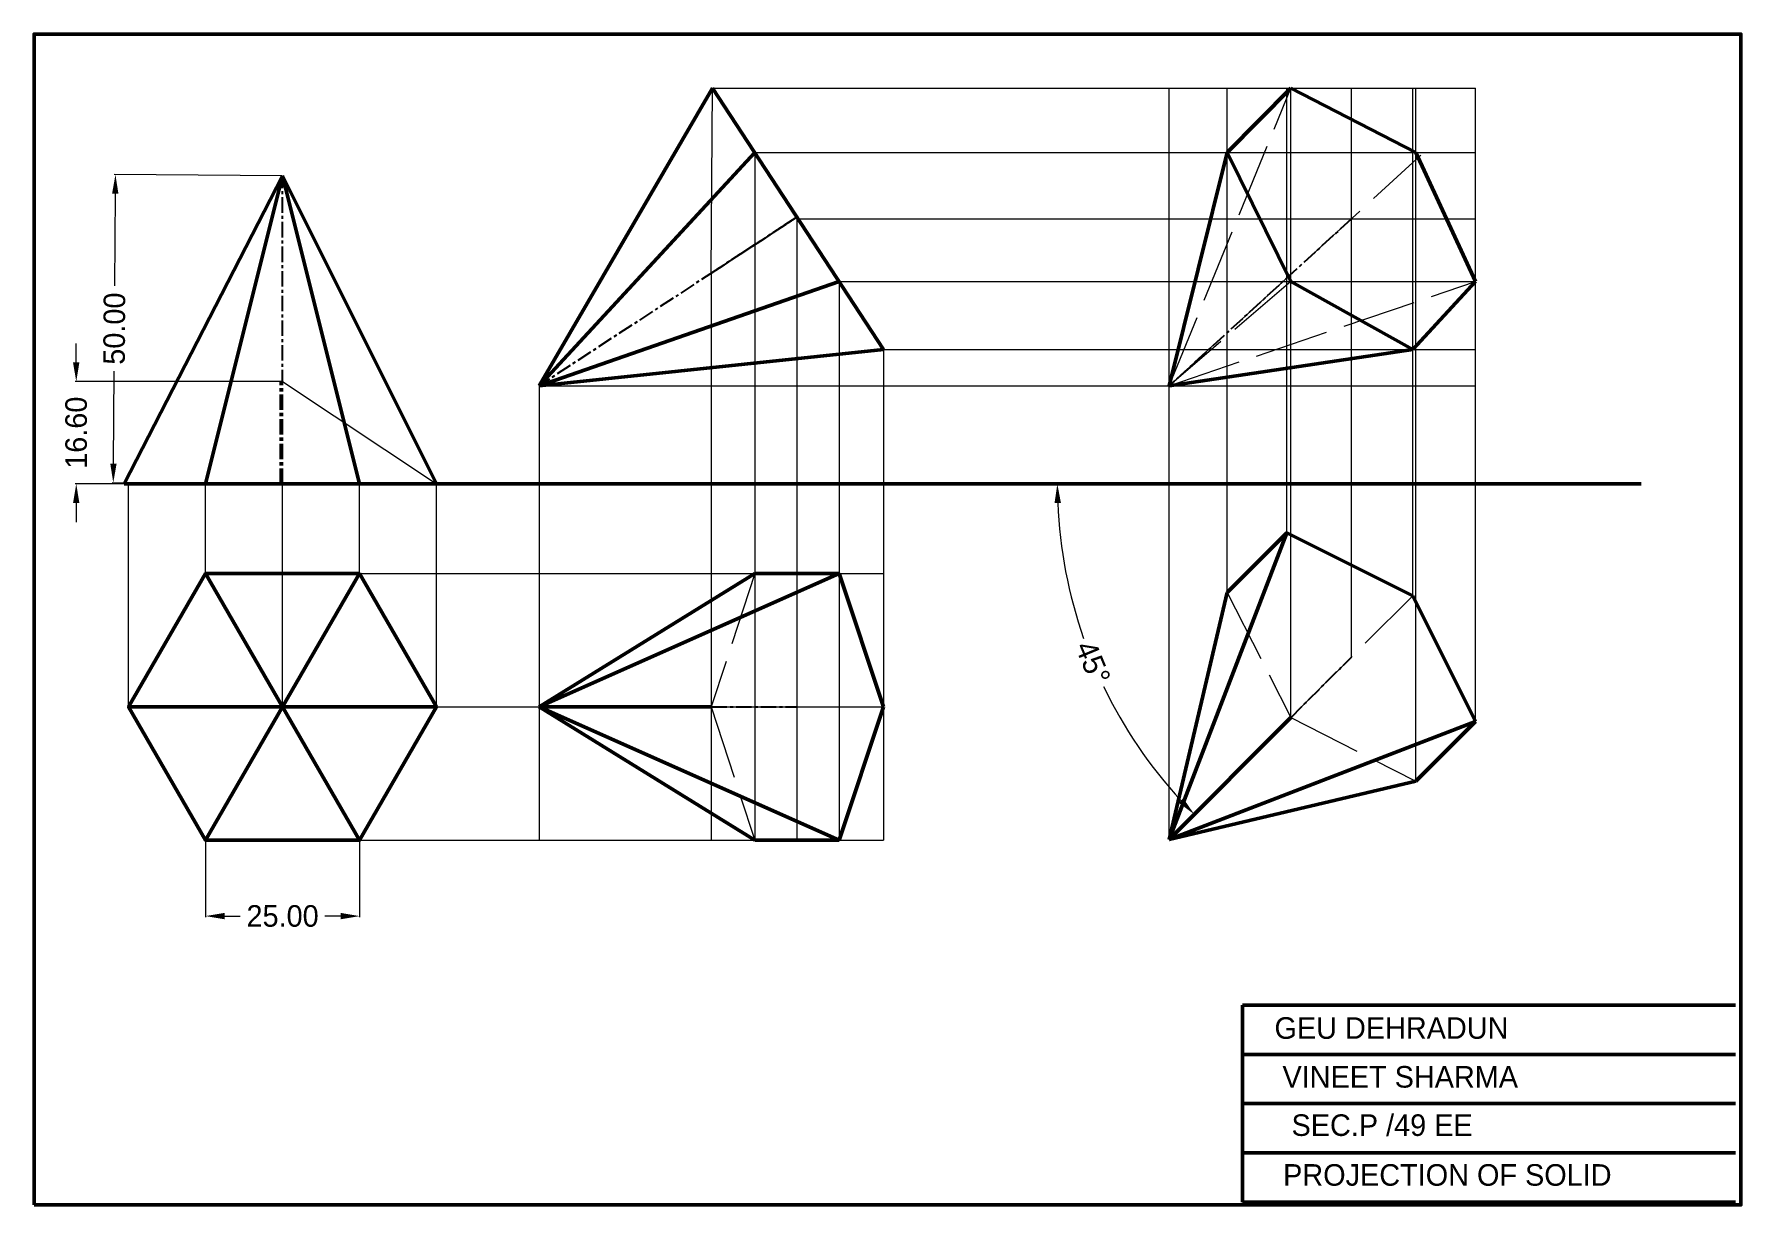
# Model space of a CAD drawing. Header units: millimetres. Extents: x 32 to 3196, y 55 to 542.
# Drawn here: x 702.5 to 979.5, y 71 to 261 of the extents above; entities that cross this region are included whole.
import ezdxf

# ---------------------------------------------------------------- set-up
doc = ezdxf.new("R2010")
doc.units = ezdxf.units.MM
doc.header["$MEASUREMENT"] = 0
doc.linetypes.add('ACAD_ISO02W100', pattern=[15, 12, -3])
doc.linetypes.add('CENTERX2', pattern=[4, 2.5, -0.5, 0.5, -0.5])
for name, color, linetype, lineweight in [('Layer1', 7, 'Continuous', 50), ('Layer2', 150, 'Continuous', 13), ('Layer4', 1, 'ACAD_ISO02W100', 13)]:
    doc.layers.add(name, color=color, linetype=linetype, lineweight=lineweight)
doc.layers.add('Layer3', color=7, linetype='CENTERX2')
doc.styles.get("Standard").update_dxf_attribs({"font": 'comicbd.ttf', "height": 3.5})
doc.dimstyles.get("Standard").update_dxf_attribs({"dimtxt": 3.5, "dimasz": 3.1, "dimexe": 0.18, "dimexo": 0.0625, "dimgap": 0.09, "dimtad": 0, "dimtoh": 1, "dimzin": 0, "dimdsep": 46, "dimtxsty": 'Standard', "dimcen": 0.09, "dimclrd": 4, "dimclre": 4, "dimclrt": 4, "dimadec": 0, "dimazin": 0, "dimtfac": 1, "dimtofl": 0, "dimtmove": 0, "dimatfit": 3, "dimfxl": 1, "dimtolj": 1, "dimtzin": 0, "dimlwd": 13, "dimlwe": 13, "dimarcsym": 0})

msp = doc.modelspace()

# ---------------------------------------------------------------- texts
at = {"layer": 'Layer1', "char_height": 3.5, "attachment_point": 1}
for s, width, insert in [('GEU DEHRADUN', 74.81625, (903.855, 101.448)), ('VINEET SHARMA ', 73.52032, (905.151, 93.523)), ('SEC.P /49 EE', 76.11219, (906.622, 85.682)), ('PROJECTION OF SOLID ', 80, (905.255, 77.6))]:
    msp.add_mtext_dynamic_manual_height_columns(s, width=width, gutter_width=17.5, heights=[0], dxfattribs=dict(at, insert=insert))

# ---------------------------------------------------------------- blocks, each defined once
blk = doc.blocks.new('*D22')
at = {"layer": 'Defpoints', "color": 0, "transparency": 16777216}
for p in [(730.37, 130.16), (755.37, 130.16), (755.37, 117.86)]:
    blk.add_point(p, dxfattribs=at)
at = {"layer": 'Layer1', "color": 4, "linetype": 'Continuous', "lineweight": 13, "transparency": 16777216}
for p, q in [((730.37, 130.09), (730.37, 117.68)), ((755.37, 130.09), (755.37, 117.68)), ((733.47, 117.86), (735.99, 117.86)), ((752.27, 117.86), (749.75, 117.86))]:
    blk.add_line(p, q, dxfattribs=at)
at = {"layer": 'Layer1', "color": 4, "transparency": 16777216}
for points in [[(733.47, 118.38), (733.47, 117.34), (730.37, 117.86)], [(752.27, 118.38), (752.27, 117.34), (755.37, 117.86)]]:
    blk.add_solid(points, dxfattribs=at)
at = {"layer": 'Layer1', "color": 4, "transparency": 16777216, "insert": (742.87, 117.86), "char_height": 3.5, "attachment_point": 5}
blk.add_mtext('\\A1;25.00', dxfattribs=at)
blk = doc.blocks.new('*D23')
at = {"layer": 'Defpoints', "color": 0, "transparency": 16777216}
for p in [(715.74, 238.2), (742.87, 238.01), (742.53, 188.01)]:
    blk.add_point(p, dxfattribs=at)
at = {"layer": 'Layer3', "color": 4, "linetype": 'Continuous', "lineweight": 13, "transparency": 16777216}
for p, q in [((742.81, 238.01), (715.56, 238.2)), ((715.72, 235.1), (715.61, 220.12)), ((715.42, 191.3), (715.52, 206.28)), ((742.46, 188.01), (715.21, 188.2))]:
    blk.add_line(p, q, dxfattribs=at)
at = {"layer": 'Layer3', "color": 4, "transparency": 16777216}
for points in [[(715.2, 235.1), (716.23, 235.09), (715.74, 238.2)], [(714.9, 191.3), (715.93, 191.29), (715.39, 188.2)]]:
    blk.add_solid(points, dxfattribs=at)
at = {"layer": 'Layer3', "color": 4, "transparency": 16777216, "insert": (715.57, 213.2), "char_height": 3.5, "attachment_point": 5, "rotation": 89.6055}
blk.add_mtext('\\A1;50.00', dxfattribs=at)
blk = doc.blocks.new('*D24')
at = {"layer": 'Defpoints', "color": 0, "transparency": 16777216}
for p in [(742.87, 204.61), (709.38, 188.01), (742.53, 188.01)]:
    blk.add_point(p, dxfattribs=at)
at = {"layer": 'Layer3', "color": 4, "linetype": 'Continuous', "lineweight": 13, "transparency": 16777216}
for p, q in [((709.38, 207.71), (709.38, 210.81)), ((742.81, 204.61), (709.2, 204.61)), ((742.46, 188.01), (709.2, 188.01)), ((709.38, 184.91), (709.38, 181.81))]:
    blk.add_line(p, q, dxfattribs=at)
at = {"layer": 'Layer3', "color": 4, "transparency": 16777216}
for points in [[(708.86, 207.71), (709.89, 207.71), (709.38, 204.61)], [(708.86, 184.91), (709.89, 184.91), (709.38, 188.01)]]:
    blk.add_solid(points, dxfattribs=at)
at = {"layer": 'Layer3', "color": 4, "transparency": 16777216, "insert": (709.38, 196.31), "char_height": 3.5, "attachment_point": 5, "rotation": 90}
blk.add_mtext('\\A1;16.60', dxfattribs=at)
blk = doc.blocks.new('*D25')
at = {"layer": 'Defpoints', "color": 0, "transparency": 16777216}
for p in [(717.87, 188.01), (963.34, 188.01), (926.28, 169.85), (871.19, 168.38), (886.75, 130.32)]:
    blk.add_point(p, dxfattribs=at)
at = {"layer": 'Layer1', "color": 4, "linetype": 'Continuous', "lineweight": 13, "transparency": 16777216}
for start, end in [(182.3422, 199.3084), (205.6916, 222.6578)]:
    blk.add_arc((944.45, 188.01), 75.84, start, end, dxfattribs=at)
at = {"layer": 'Layer1', "color": 4, "transparency": 16777216}
for points in [[(868.16, 184.9), (869.19, 184.92), (868.61, 188.01)], [(889.05, 136.98), (888.3, 136.26), (890.82, 134.39)]]:
    blk.add_solid(points, dxfattribs=at)
at = {"layer": 'Layer1', "color": 4, "transparency": 16777216, "insert": (874.38, 158.99), "char_height": 3.5, "attachment_point": 5, "rotation": 292.5}
blk.add_mtext('\\A1;45°', dxfattribs=at)

# ---------------------------------------------------------------- dimensions: what is measured, and where the dimension line sits
at = {"layer": 'Layer1'}
dim = msp.add_angular_dim_2l(base=(871.192, 168.383), line1=((717.87, 188.012), (963.343, 188.012)), line2=((886.752, 130.316), (926.282, 169.847)), dimstyle='Standard', dxfattribs=at)
dim.commit()
dim.dimension.update_dxf_attribs({"geometry": '*D25', "text_midpoint": (874.381, 158.989)})
dim = msp.add_linear_dim(base=(755.37, 117.862), p1=(730.37, 130.156), p2=(755.37, 130.156), dimstyle='Standard', dxfattribs=at)
dim.commit()
dim.dimension.update_dxf_attribs({"geometry": '*D22', "text_midpoint": (742.87, 117.862)})
at = {"layer": 'Layer3'}
dim = msp.add_aligned_dim(p1=(742.526, 188.012), p2=(742.87, 238.012), distance=27.132, dimstyle='Standard', dxfattribs=at)
dim.commit()
dim.dimension.update_dxf_attribs({"geometry": '*D23', "text_midpoint": (715.566, 213.198)})
dim = msp.add_linear_dim(base=(709.377, 188.012), p1=(742.87, 204.612), p2=(742.526, 188.012), angle=90, dimstyle='Standard', dxfattribs=at)
dim.commit()
dim.dimension.update_dxf_attribs({"geometry": '*D24', "text_midpoint": (709.377, 196.312)})

# ---------------------------------------------------------------- linework, layer by layer
at = {"layer": 'Layer1'}
for p, q in [((784.497, 203.924), (812.649, 252.219)), ((840.402, 209.803), (812.649, 252.219)), ((906.517, 252.219), (896.188, 241.759)), ((926.807, 241.759), (906.517, 252.219)), ((784.497, 203.924), (819.493, 241.759)), ((896.188, 241.759), (886.752, 203.924)), ((896.188, 241.759), (906.517, 220.839)), ((936.486, 220.839), (926.807, 241.759)), ((717.181, 188.012), (742.87, 238.012)), ((730.37, 188.012), (742.87, 238.012)), ((742.87, 238.012), (755.37, 188.012)), ((742.87, 238.012), (767.87, 188.012)), ((833.181, 220.839), (784.497, 203.924)), ((906.517, 220.839), (926.282, 209.803)), ((926.282, 209.803), (936.486, 220.839)), ((840.402, 209.803), (784.497, 203.924)), ((886.752, 203.924), (926.282, 209.803)), ((717.181, 188.012), (767.87, 188.012)), ((717.87, 188.012), (963.343, 188.012)), ((905.867, 180.05), (886.752, 130.316)), ((896.188, 170.371), (905.867, 180.05)), ((905.867, 180.05), (926.282, 169.847)), ((730.37, 173.457), (755.37, 130.156)), ((730.37, 130.156), (755.37, 173.457)), ((819.493, 173.457), (784.497, 151.806)), ((784.497, 151.806), (833.181, 173.457)), ((819.493, 173.457), (833.181, 173.457)), ((833.181, 173.457), (840.402, 151.806)), ((896.188, 170.371), (886.752, 130.316)), ((926.282, 169.847), (936.486, 149.432)), ((717.87, 151.806), (767.87, 151.806)), ((812.446, 151.806), (784.497, 151.806)), ((784.497, 151.806), (819.493, 130.156)), ((784.497, 151.806), (833.181, 130.156)), ((840.402, 151.806), (833.181, 130.156)), ((906.515, 150.079), (886.752, 130.316)), ((886.752, 130.316), (936.486, 149.432)), ((936.486, 149.432), (926.807, 139.753)), ((886.752, 130.316), (926.807, 139.753)), ((833.181, 130.156), (819.493, 130.156)), ((898.672, 103.419), (978.672, 103.419)), ((898.672, 95.419), (898.672, 103.419)), ((898.672, 95.419), (978.672, 95.419)), ((898.672, 95.419), (898.672, 71.419)), ((898.672, 87.419), (978.672, 87.419)), ((898.672, 79.419), (978.672, 79.419)), ((898.672, 71.419), (978.672, 71.419))]:
    msp.add_line(p, q, dxfattribs=at)
for points in [[(702.546, 70.994), (979.546, 70.994), (979.546, 260.994), (702.546, 260.994)], [(755.37, 173.457), (730.37, 173.457), (717.87, 151.806), (730.37, 130.156), (755.37, 130.156), (767.87, 151.806)]]:
    msp.add_lwpolyline(points, close=True, dxfattribs=at)
at = {"layer": 'Layer2'}
for p, q in [((812.446, 222.211), (812.649, 252.219)), ((812.649, 252.219), (936.486, 252.219)), ((886.752, 130.316), (886.752, 252.219)), ((896.188, 170.371), (896.188, 252.219)), ((905.867, 180.05), (905.867, 252.219)), ((906.517, 150.081), (906.517, 252.219)), ((916.337, 159.901), (916.337, 252.219)), ((926.282, 169.847), (926.282, 252.219)), ((926.807, 139.753), (926.807, 252.219)), ((936.486, 149.432), (936.486, 252.219)), ((819.493, 241.759), (819.493, 130.156)), ((819.493, 241.759), (936.486, 241.759)), ((826.337, 231.299), (826.337, 130.156)), ((826.525, 231.011), (936.486, 231.011)), ((812.446, 222.211), (812.446, 130.156)), ((833.181, 220.839), (833.181, 130.156)), ((833.181, 220.839), (936.486, 220.839)), ((840.402, 209.803), (840.402, 130.156)), ((840.402, 209.803), (936.486, 209.803)), ((742.87, 204.612), (767.87, 188.012)), ((784.497, 203.924), (784.497, 130.156)), ((784.497, 203.924), (936.486, 203.924)), ((717.87, 151.806), (717.87, 188.012)), ((730.37, 173.457), (730.37, 188.012)), ((742.87, 151.806), (742.87, 188.012)), ((755.37, 173.457), (755.37, 188.012)), ((767.87, 151.806), (767.87, 188.012)), ((755.37, 173.457), (840.402, 173.457)), ((767.87, 151.806), (840.402, 151.806)), ((755.37, 130.156), (840.402, 130.156))]:
    msp.add_line(p, q, dxfattribs=at)
at = {"layer": 'Layer3'}
for p, q in [((742.87, 188.012), (742.87, 238.012)), ((826.337, 231.299), (784.497, 203.924)), ((812.446, 222.211), (826.337, 231.299)), ((916.337, 231.011), (886.752, 203.924)), ((742.526, 188.012), (742.526, 204.612)), ((886.752, 130.316), (916.337, 159.901)), ((784.497, 151.806), (826.337, 151.806))]:
    msp.add_line(p, q, dxfattribs=at)
at = {"layer": 'Layer4'}
for p, q in [((886.752, 203.924), (906.517, 252.219)), ((886.752, 203.924), (927.619, 241.341)), ((906.517, 220.839), (886.752, 203.924)), ((886.752, 203.924), (936.486, 220.839)), ((819.493, 173.457), (812.446, 151.806)), ((886.752, 130.316), (926.282, 169.847)), ((896.188, 170.371), (906.515, 150.079)), ((784.497, 151.806), (840.402, 151.806)), ((812.446, 151.806), (819.493, 130.156)), ((906.515, 150.079), (926.807, 139.753))]:
    msp.add_line(p, q, dxfattribs=at)

msp.set_redraw_order([(e.dxf.handle, doc.entitydb.next_handle()) for e in msp.query("TEXT MTEXT ATTDEF DIMENSION ARC_DIMENSION")])  # texts and dimensions are drawn at this point

doc.saveas('drawing.dxf')
